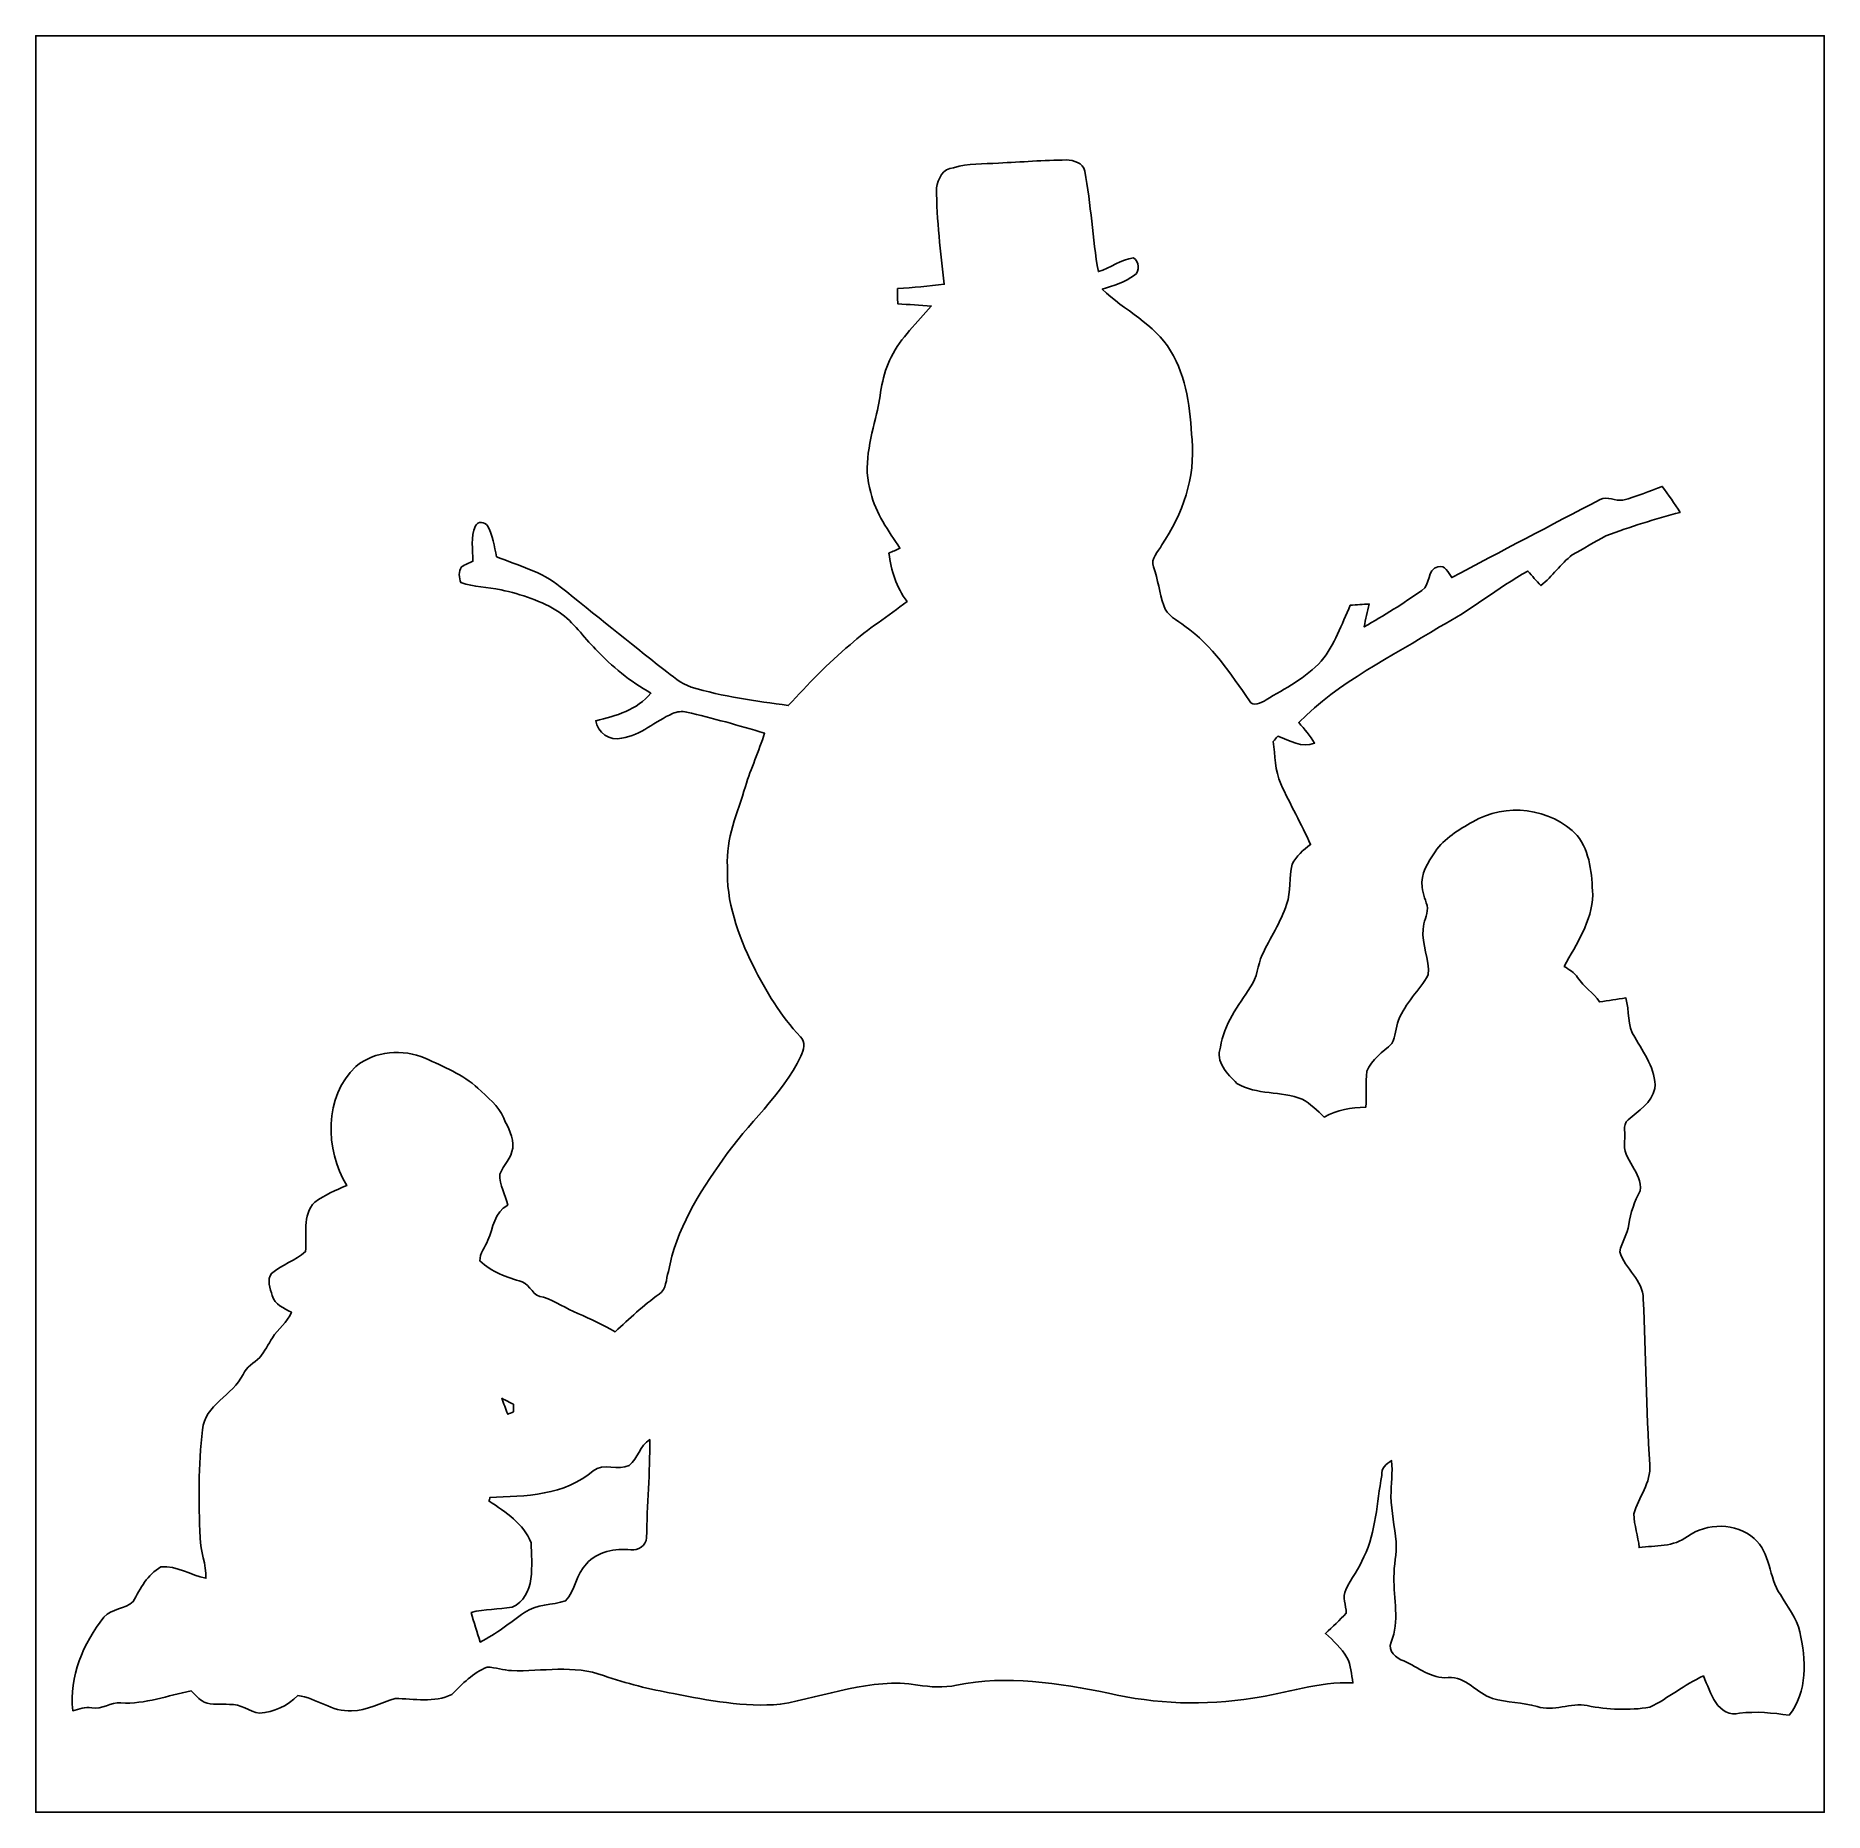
# Model space of a CAD drawing. Header units: centimetres. Extents: x -16.8 to 16.8, y -16.7 to 16.7.
import ezdxf

# ---------------------------------------------------------------- set-up
doc = ezdxf.new("R2010")
doc.units = ezdxf.units.CM
doc.header["$MEASUREMENT"] = 0
doc.layers.add('Layer 1', color=7, linetype='Continuous')

msp = doc.modelspace()

# ---------------------------------------------------------------- linework, layer by layer
at = {"layer": 'Layer 1', "color": 7}
for points, knots in [([(-16.77458, 16.66875), (-16.77458, 16.66875), (16.77458, 16.66875), (16.77458, 16.66875), (16.77458, 16.66875), (16.77458, 16.66875), (16.77458, -16.66875), (16.77458, -16.66875), (16.77458, -16.66875), (16.77458, -16.66875), (-16.77458, -16.66875), (-16.77458, -16.66875), (-16.77458, -16.66875), (-16.77458, -16.66875), (-16.77458, 16.66875), (-16.77458, 16.66875), (-16.77458, 16.66875), (-16.77458, 16.66875), (-16.77458, 16.66875), (-16.77458, 16.66875)], [0, 0, 0, 0, 0.16666667, 0.16666667, 0.16666667, 0.16666667, 0.33333333, 0.33333333, 0.33333333, 0.33333333, 0.5, 0.5, 0.5, 0.5, 0.66666667, 0.66666667, 0.66666667, 0.66666667, 1, 1, 1, 1]), ([(1.28658, 14.28009), (1.00436, 14.25998), (0.71543, 14.27727), (0.44203, 14.1926), (0.44203, 14.1926), (0.24659, 14.18167), (0.14358, 13.98341), (0.12312, 13.81301), (0.12312, 13.81301), (0.11853, 13.20765), (0.20461, 12.60722), (0.26776, 12.00644), (0.26776, 12.00644), (-0.02399, 11.97257), (-0.31609, 11.944), (-0.60889, 11.92283), (-0.60889, 11.92283), (-0.60819, 11.82793), (-0.60819, 11.73374), (-0.60501, 11.63849), (-0.60501, 11.63849), (-0.39617, 11.62473), (-0.18697, 11.61203), (0.02258, 11.59581), (0.02258, 11.59581), (-0.23636, 11.2843), (-0.54857, 11.00878), (-0.72566, 10.63766), (-0.72566, 10.63766), (-0.91158, 10.31311), (-0.91546, 9.92964), (-1.00259, 9.57474), (-1.00259, 9.57474), (-1.11196, 9.09461), (-1.27, 8.58414), (-1.10984, 8.0966), (-1.10984, 8.0966), (-1.02306, 7.70502), (-0.77541, 7.38187), (-0.56339, 7.05132), (-0.56339, 7.05132), (-0.63218, 7.02063), (-0.70132, 6.99064), (-0.77011, 6.95995), (-0.77011, 6.95995), (-0.73484, 6.63363), (-0.62936, 6.31613), (-0.43004, 6.05261), (-0.43004, 6.05261), (-0.77999, 5.7725), (-1.16769, 5.54249), (-1.49931, 5.23875), (-1.49931, 5.23875), (-1.91982, 4.89514), (-2.28741, 4.4958), (-2.65748, 4.10034), (-2.65748, 4.10034), (-3.26884, 4.18818), (-3.88479, 4.26473), (-4.4771, 4.44641), (-4.4771, 4.44641), (-4.67395, 4.51167), (-4.83094, 4.6549), (-4.99498, 4.77591), (-4.99498, 4.77591), (-5.64444, 5.2899), (-6.28826, 5.81166), (-6.93667, 6.32707), (-6.93667, 6.32707), (-7.28239, 6.61529), (-7.72231, 6.72465), (-8.12941, 6.89151), (-8.12941, 6.89151), (-8.18162, 7.08484), (-8.19503, 7.29544), (-8.30086, 7.46901), (-8.30086, 7.46901), (-8.34319, 7.55403), (-8.48889, 7.56214), (-8.52664, 7.46901), (-8.52664, 7.46901), (-8.61766, 7.25981), (-8.57744, 7.0291), (-8.57321, 6.80861), (-8.57321, 6.80861), (-8.64517, 6.77298), (-8.72137, 6.74546), (-8.78734, 6.6996), (-8.78734, 6.6996), (-8.84661, 6.61635), (-8.83673, 6.49817), (-8.80004, 6.40715), (-8.80004, 6.40715), (-8.55839, 6.31825), (-8.29698, 6.32284), (-8.04721, 6.26992), (-8.04721, 6.26992), (-7.66516, 6.18843), (-7.28627, 6.06108), (-6.9536, 5.85223), (-6.9536, 5.85223), (-6.68267, 5.66667), (-6.50487, 5.38409), (-6.27204, 5.15796), (-6.27204, 5.15796), (-5.97041, 4.83235), (-5.62257, 4.55083), (-5.23663, 4.33105), (-5.23663, 4.33105), (-5.49416, 4.0192), (-5.89209, 3.90243), (-6.26957, 3.81423), (-6.26957, 3.81423), (-6.23817, 3.59551), (-6.00287, 3.4223), (-5.78238, 3.49003), (-5.78238, 3.49003), (-5.42114, 3.5366), (-5.15338, 3.81176), (-4.82847, 3.94864), (-4.82847, 3.94864), (-4.74592, 3.98321), (-4.65384, 3.99944), (-4.56565, 3.97722), (-4.56565, 3.97722), (-4.07458, 3.8608), (-3.58704, 3.72886), (-3.10444, 3.58105), (-3.10444, 3.58105), (-3.2071, 3.24238), (-3.36091, 2.92171), (-3.46181, 2.58233), (-3.46181, 2.58233), (-3.60715, 2.08986), (-3.83787, 1.60232), (-3.7973, 1.07597), (-3.7973, 1.07597), (-3.83152, 0.42228), (-3.6001, -0.20285), (-3.31999, -0.7814), (-3.31999, -0.7814), (-3.07693, -1.25765), (-2.80035, -1.72544), (-2.43029, -2.11526), (-2.43029, -2.11526), (-2.32481, -2.20804), (-2.36608, -2.36926), (-2.42076, -2.48038), (-2.42076, -2.48038), (-2.77671, -3.21698), (-3.42512, -3.74368), (-3.87879, -4.4129), (-3.87879, -4.4129), (-4.33564, -5.04896), (-4.76426, -5.73828), (-4.90714, -6.5211), (-4.90714, -6.5211), (-4.95194, -6.66609), (-4.94277, -6.85341), (-5.08141, -6.94655), (-5.08141, -6.94655), (-5.37457, -7.15963), (-5.64021, -7.40622), (-5.90585, -7.6514), (-5.90585, -7.6514), (-6.13304, -7.52616), (-6.36552, -7.41151), (-6.604, -7.30991), (-6.604, -7.30991), (-6.82413, -7.21819), (-7.02239, -7.07919), (-7.24923, -7.00299), (-7.24923, -7.00299), (-7.45102, -7.00193), (-7.48841, -6.77298), (-7.65246, -6.71442), (-7.65246, -6.71442), (-7.93397, -6.63257), (-8.22995, -6.52886), (-8.44374, -6.32178), (-8.44374, -6.32178), (-8.44938, -6.17643), (-8.34143, -6.06354), (-8.29486, -5.93337), (-8.29486, -5.93337), (-8.1915, -5.70301), (-8.17316, -5.40773), (-7.92198, -5.27897), (-7.92198, -5.27897), (-7.96114, -5.08035), (-8.08073, -4.90008), (-8.07014, -4.693), (-8.07014, -4.693), (-8.00029, -4.52437), (-7.85036, -4.39138), (-7.82743, -4.2037), (-7.82743, -4.2037), (-7.79921, -3.99697), (-7.92233, -3.82341), (-7.99641, -3.64173), (-7.99641, -3.64173), (-8.0899, -3.40642), (-8.30439, -3.25261), (-8.48007, -3.08187), (-8.48007, -3.08187), (-8.76194, -2.82116), (-9.12566, -2.67864), (-9.46891, -2.51989), (-9.46891, -2.51989), (-9.88554, -2.33715), (-10.41435, -2.37702), (-10.76819, -2.67335), (-10.76819, -2.67335), (-11.37673, -3.24097), (-11.34745, -4.23051), (-10.94176, -4.90749), (-10.94176, -4.90749), (-11.14884, -4.99463), (-11.35592, -5.09023), (-11.54148, -5.21794), (-11.54148, -5.21794), (-11.77678, -5.46806), (-11.69211, -5.83671), (-11.71293, -6.1468), (-11.71293, -6.1468), (-11.9059, -6.31366), (-12.15637, -6.39516), (-12.35357, -6.55708), (-12.35357, -6.55708), (-12.44212, -6.67773), (-12.3765, -6.84354), (-12.34017, -6.97406), (-12.34017, -6.97406), (-12.29395, -7.1441), (-12.11933, -7.21113), (-11.97857, -7.28451), (-11.97857, -7.28451), (-12.05054, -7.47783), (-12.2301, -7.59389), (-12.33664, -7.76464), (-12.33664, -7.76464), (-12.41354, -7.88917), (-12.48128, -8.01934), (-12.57159, -8.13576), (-12.57159, -8.13576), (-12.67989, -8.23877), (-12.82347, -8.31039), (-12.88662, -8.45397), (-12.88662, -8.45397), (-13.07536, -8.84943), (-13.60664, -9.01982), (-13.64686, -9.49254), (-13.64686, -9.49254), (-13.72694, -10.16353), (-13.7227, -10.84262), (-13.69201, -11.51678), (-13.69201, -11.51678), (-13.68037, -11.77396), (-13.57948, -12.01843), (-13.58159, -12.27772), (-13.58159, -12.27772), (-13.86805, -12.22128), (-14.13016, -12.03995), (-14.42861, -12.06324), (-14.42861, -12.06324), (-14.68155, -12.20858), (-14.81384, -12.4714), (-14.94719, -12.71623), (-14.94719, -12.71623), (-15.1003, -12.8584), (-15.35395, -12.84499), (-15.49506, -13.00797), (-15.49506, -13.00797), (-15.88594, -13.49834), (-16.14876, -14.12487), (-16.08243, -14.76269), (-16.08243, -14.76269), (-15.96566, -14.73306), (-15.84748, -14.68543), (-15.72472, -14.7066), (-15.72472, -14.7066), (-15.53386, -14.74576), (-15.36771, -14.59971), (-15.17615, -14.61699), (-15.17615, -14.61699), (-14.72494, -14.64522), (-14.29561, -14.47377), (-13.85852, -14.39051), (-13.85852, -14.39051), (-13.78303, -14.46565), (-13.71283, -14.55032), (-13.61758, -14.60147), (-13.61758, -14.60147), (-13.46729, -14.66815), (-13.29972, -14.63146), (-13.14133, -14.64733), (-13.14133, -14.64733), (-12.93354, -14.63111), (-12.77091, -14.77786), (-12.57582, -14.81173), (-12.57582, -14.81173), (-12.30912, -14.78739), (-12.04771, -14.67309), (-11.86074, -14.478), (-11.86074, -14.478), (-11.5062, -14.51963), (-11.21586, -14.79656), (-10.84898, -14.76269), (-10.84898, -14.76269), (-10.55899, -14.76587), (-10.30499, -14.60853), (-10.03265, -14.53515), (-10.03265, -14.53515), (-9.67811, -14.53621), (-9.30099, -14.62193), (-8.96761, -14.45648), (-8.96761, -14.45648), (-8.77217, -14.2561), (-8.57109, -14.05114), (-8.30545, -13.94672), (-8.30545, -13.94672), (-8.15093, -13.94672), (-8.00312, -14.00492), (-7.84895, -14.01092), (-7.84895, -14.01092), (-7.27639, -14.03068), (-6.67667, -13.89486), (-6.12493, -14.10511), (-6.12493, -14.10511), (-5.69701, -14.25293), (-5.25568, -14.36017), (-4.81083, -14.44237), (-4.81083, -14.44237), (-4.15219, -14.56761), (-3.48403, -14.70307), (-2.80988, -14.64169), (-2.80988, -14.64169), (-1.95756, -14.50093), (-1.10843, -14.13404), (-0.23036, -14.28221), (-0.23036, -14.28221), (0.00988, -14.3196), (0.25682, -14.33618), (0.49706, -14.28644), (0.49706, -14.28644), (1.4411, -14.08853), (2.41335, -14.24587), (3.34539, -14.43461), (3.34539, -14.43461), (4.23157, -14.63922), (5.15761, -14.6745), (6.05543, -14.52598), (6.05543, -14.52598), (6.68302, -14.44131), (7.29086, -14.20707), (7.93186, -14.24058), (7.93186, -14.24058), (7.90504, -14.08042), (7.90046, -13.91179), (7.82179, -13.76645), (7.82179, -13.76645), (7.71666, -13.58935), (7.56567, -13.45036), (7.41786, -13.31136), (7.41786, -13.31136), (7.55368, -13.19001), (7.68421, -13.06301), (7.80944, -12.93072), (7.80944, -12.93072), (7.80556, -12.7889), (7.72689, -12.63086), (7.79921, -12.49398), (7.79921, -12.49398), (7.90257, -12.28337), (8.04686, -12.09428), (8.13964, -11.87803), (8.13964, -11.87803), (8.37142, -11.40072), (8.37671, -10.85885), (8.47725, -10.34768), (8.47725, -10.34768), (8.45114, -10.20551), (8.56686, -10.13601), (8.65822, -10.06828), (8.65822, -10.06828), (8.68221, -10.293), (8.64764, -10.51701), (8.64694, -10.74244), (8.64694, -10.74244), (8.65717, -11.02854), (8.71467, -11.31041), (8.74642, -11.59475), (8.74642, -11.59475), (8.75383, -11.81664), (8.70126, -12.03607), (8.70303, -12.25832), (8.70303, -12.25832), (8.69244, -12.66119), (8.81274, -13.08876), (8.65011, -13.47541), (8.65011, -13.47541), (8.58238, -13.64897), (8.74219, -13.77703), (8.88718, -13.82959), (8.88718, -13.82959), (9.15987, -13.94919), (9.39976, -14.16861), (9.71797, -14.14251), (9.71797, -14.14251), (10.05593, -14.11746), (10.25419, -14.4399), (10.55229, -14.53162), (10.55229, -14.53162), (10.82357, -14.61417), (11.11462, -14.60394), (11.38731, -14.68579), (11.38731, -14.68579), (11.69741, -14.78456), (12.01526, -14.61064), (12.33029, -14.66674), (12.33029, -14.66674), (12.71411, -14.74893), (13.11592, -14.75811), (13.50327, -14.69954), (13.50327, -14.69954), (13.85076, -14.52527), (14.15274, -14.27198), (14.50869, -14.11182), (14.50869, -14.11182), (14.58031, -14.28115), (14.64381, -14.45472), (14.74188, -14.61206), (14.74188, -14.61206), (14.83713, -14.75493), (15.00505, -14.86253), (15.18497, -14.81102), (15.18497, -14.81102), (15.49612, -14.77151), (15.80691, -14.80432), (16.11595, -14.84736), (16.11595, -14.84736), (16.4659, -14.40921), (16.43309, -13.7982), (16.31632, -13.28279), (16.31632, -13.28279), (16.256, -13.02385), (16.08526, -12.80936), (15.95226, -12.58535), (15.95226, -12.58535), (15.72648, -12.26397), (15.77552, -11.79336), (15.45731, -11.53054), (15.45731, -11.53054), (15.1197, -11.22362), (14.57219, -11.24162), (14.20777, -11.49244), (14.20777, -11.49244), (13.95095, -11.69353), (13.6084, -11.66283), (13.3029, -11.70093), (13.3029, -11.70093), (13.28561, -11.48786), (13.21117, -11.2836), (13.20024, -11.07123), (13.20024, -11.07123), (13.28949, -10.76043), (13.53291, -10.48597), (13.50222, -10.14271), (13.50222, -10.14271), (13.43096, -9.10908), (13.43272, -8.07261), (13.37804, -7.03827), (13.37804, -7.03827), (13.38792, -6.68302), (13.03126, -6.47241), (12.94024, -6.15174), (12.94024, -6.15174), (12.96564, -5.97253), (13.09299, -5.8233), (13.10957, -5.63986), (13.10957, -5.63986), (13.14062, -5.41479), (13.2147, -5.20418), (13.32336, -5.00627), (13.32336, -5.00627), (13.37381, -4.66125), (12.97728, -4.42842), (13.02985, -4.07494), (13.02985, -4.07494), (13.06019, -3.95217), (12.97622, -3.76943), (13.0937, -3.67594), (13.0937, -3.67594), (13.2909, -3.5112), (13.53502, -3.35351), (13.59958, -3.08575), (13.59958, -3.08575), (13.61828, -2.72521), (13.38862, -2.42252), (13.21894, -2.12549), (13.21894, -2.12549), (13.07782, -1.90571), (13.12086, -1.63089), (13.05348, -1.38818), (13.05348, -1.38818), (12.88768, -1.41146), (12.72399, -1.44004), (12.55889, -1.46262), (12.55889, -1.46262), (12.44741, -1.28658), (12.25903, -1.18181), (12.14931, -1.00542), (12.14931, -1.00542), (12.08899, -0.90981), (11.98739, -0.8569), (11.89672, -0.79622), (11.89672, -0.79622), (12.12568, -0.37253), (12.41884, 0.04763), (12.43083, 0.54786), (12.43083, 0.54786), (12.41319, 0.93204), (12.3892, 1.34902), (12.13944, 1.66264), (12.13944, 1.66264), (11.64802, 2.18546), (10.79147, 2.27965), (10.18081, 1.91805), (10.18081, 1.91805), (9.92046, 1.76636), (9.64777, 1.61184), (9.47526, 1.35608), (9.47526, 1.35608), (9.34226, 1.16099), (9.19868, 0.93909), (9.23431, 0.69109), (9.23431, 0.69109), (9.24101, 0.55351), (9.31227, 0.43145), (9.3345, 0.2981), (9.3345, 0.2981), (9.32392, 0.16369), (9.26112, 0.03951), (9.24913, -0.0949), (9.24913, -0.0949), (9.22232, -0.3877), (9.36837, -0.66181), (9.34791, -0.95391), (9.34791, -0.95391), (9.18139, -1.24919), (8.91293, -1.48273), (8.79122, -1.80446), (8.79122, -1.80446), (8.73548, -1.94733), (8.73301, -2.1082), (8.66246, -2.24473), (8.66246, -2.24473), (8.49983, -2.40453), (8.27793, -2.53929), (8.19679, -2.76401), (8.19679, -2.76401), (8.15869, -2.98626), (8.19714, -3.21557), (8.17316, -3.44029), (8.17316, -3.44029), (7.90293, -3.44135), (7.63552, -3.48968), (7.39704, -3.62197), (7.39704, -3.62197), (7.26264, -3.50485), (7.13881, -3.37044), (6.97971, -3.28718), (6.97971, -3.28718), (6.58812, -3.13126), (6.12422, -3.21416), (5.75839, -2.9912), (5.75839, -2.9912), (5.58341, -2.82011), (5.34035, -2.58092), (5.45112, -2.3114), (5.45112, -2.3114), (5.51039, -1.88066), (5.78379, -1.53494), (6.01416, -1.18181), (6.01416, -1.18181), (6.14186, -1.00259), (6.14715, -0.77541), (6.2297, -0.57785), (6.2297, -0.57785), (6.3881, -0.26599), (6.57542, 0.03457), (6.69008, 0.36654), (6.69008, 0.36654), (6.77404, 0.61031), (6.73135, 0.87595), (6.79168, 1.12395), (6.79168, 1.12395), (6.87705, 1.27035), (6.99982, 1.39383), (7.13952, 1.48907), (7.13952, 1.48907), (6.96666, 1.87537), (6.75605, 2.24367), (6.58248, 2.62961), (6.58248, 2.62961), (6.46853, 2.87902), (6.47312, 3.15983), (6.43819, 3.42618), (6.43819, 3.42618), (6.46642, 3.45828), (6.49499, 3.49003), (6.52357, 3.52213), (6.52357, 3.52213), (6.74546, 3.44876), (6.97301, 3.29459), (7.21289, 3.39407), (7.21289, 3.39407), (7.13422, 3.53589), (7.02345, 3.65584), (6.91832, 3.77825), (6.91832, 3.77825), (7.66904, 4.54836), (8.65576, 5.01227), (9.5571, 5.57565), (9.5571, 5.57565), (10.13777, 5.88151), (10.64613, 6.30343), (11.21763, 6.62411), (11.21763, 6.62411), (11.29594, 6.53168), (11.37532, 6.43996), (11.45857, 6.35176), (11.45857, 6.35176), (11.6773, 6.52039), (11.82723, 6.76169), (12.04807, 6.92644), (12.04807, 6.92644), (12.26079, 7.04215), (12.4654, 7.17268), (12.68024, 7.28416), (12.68024, 7.28416), (13.13497, 7.45666), (13.6017, 7.59883), (14.07195, 7.72407), (14.07195, 7.72407), (13.96506, 7.89058), (13.85252, 8.05251), (13.73752, 8.21231), (13.73752, 8.21231), (13.49375, 8.1213), (13.2528, 8.01652), (12.99916, 7.95655), (12.99916, 7.95655), (12.85487, 7.92515), (12.70847, 8.04263), (12.57088, 7.96325), (12.57088, 7.96325), (11.63884, 7.48312), (10.71351, 6.98994), (9.78641, 6.50134), (9.78641, 6.50134), (9.72679, 6.58918), (9.66258, 6.74758), (9.52853, 6.70419), (9.52853, 6.70419), (9.31757, 6.65798), (9.39341, 6.36411), (9.22867, 6.2611), (9.22867, 6.2611), (8.87765, 6.01733), (8.51782, 5.7852), (8.14564, 5.57565), (8.14564, 5.57565), (8.16434, 5.72135), (8.21231, 5.86105), (8.23877, 6.00498), (8.23877, 6.00498), (8.1213, 5.99899), (8.00135, 5.98946), (7.88458, 5.98064), (7.88458, 5.98064), (7.72019, 5.62398), (7.59107, 5.24298), (7.3406, 4.9343), (7.3406, 4.9343), (7.05097, 4.62068), (6.66644, 4.4196), (6.30308, 4.20511), (6.30308, 4.20511), (6.21065, 4.15466), (6.06143, 4.05659), (5.99122, 4.19029), (5.99122, 4.19029), (5.64021, 4.69759), (5.29484, 5.22887), (4.78226, 5.59118), (4.78226, 5.59118), (4.64044, 5.7083), (4.43583, 5.78062), (4.38714, 5.97676), (4.38714, 5.97676), (4.30212, 6.21171), (4.27602, 6.46324), (4.19453, 6.6996), (4.19453, 6.6996), (4.12397, 6.858), (4.28696, 6.98606), (4.34799, 7.11412), (4.34799, 7.11412), (4.73992, 7.68632), (4.97805, 8.38376), (4.91596, 9.08297), (4.91596, 9.08297), (4.87574, 9.65517), (4.82388, 10.25631), (4.51344, 10.75619), (4.51344, 10.75619), (4.21464, 11.26772), (3.64419, 11.51008), (3.23144, 11.91084), (3.23144, 11.91084), (3.43994, 11.98316), (3.65901, 12.04101), (3.83752, 12.17824), (3.83752, 12.17824), (3.94406, 12.24986), (3.9243, 12.43471), (3.81882, 12.5028), (3.81882, 12.5028), (3.58175, 12.46928), (3.38349, 12.31406), (3.15771, 12.24245), (3.15771, 12.24245), (3.04624, 12.86757), (3.02472, 13.50574), (2.9016, 14.12875), (2.9016, 14.12875), (2.8702, 14.28538), (2.69628, 14.33371), (2.5587, 14.33759), (2.5587, 14.33759), (2.13431, 14.33512), (1.71062, 14.29738), (1.28658, 14.28009)], [0, 0, 0, 0, 0.00534759, 0.00534759, 0.00534759, 0.00534759, 0.01069519, 0.01069519, 0.01069519, 0.01069519, 0.01604278, 0.01604278, 0.01604278, 0.01604278, 0.02139037, 0.02139037, 0.02139037, 0.02139037, 0.02673797, 0.02673797, 0.02673797, 0.02673797, 0.03208556, 0.03208556, 0.03208556, 0.03208556, 0.03743316, 0.03743316, 0.03743316, 0.03743316, 0.04278075, 0.04278075, 0.04278075, 0.04278075, 0.04812834, 0.04812834, 0.04812834, 0.04812834, 0.05347594, 0.05347594, 0.05347594, 0.05347594, 0.05882353, 0.05882353, 0.05882353, 0.05882353, 0.06417112, 0.06417112, 0.06417112, 0.06417112, 0.06951872, 0.06951872, 0.06951872, 0.06951872, 0.07486631, 0.07486631, 0.07486631, 0.07486631, 0.0802139, 0.0802139, 0.0802139, 0.0802139, 0.0855615, 0.0855615, 0.0855615, 0.0855615, 0.09090909, 0.09090909, 0.09090909, 0.09090909, 0.09625668, 0.09625668, 0.09625668, 0.09625668, 0.10160428, 0.10160428, 0.10160428, 0.10160428, 0.10695187, 0.10695187, 0.10695187, 0.10695187, 0.11229947, 0.11229947, 0.11229947, 0.11229947, 0.11764706, 0.11764706, 0.11764706, 0.11764706, 0.12299465, 0.12299465, 0.12299465, 0.12299465, 0.12834225, 0.12834225, 0.12834225, 0.12834225, 0.13368984, 0.13368984, 0.13368984, 0.13368984, 0.13903743, 0.13903743, 0.13903743, 0.13903743, 0.14438503, 0.14438503, 0.14438503, 0.14438503, 0.14973262, 0.14973262, 0.14973262, 0.14973262, 0.15508021, 0.15508021, 0.15508021, 0.15508021, 0.16042781, 0.16042781, 0.16042781, 0.16042781, 0.1657754, 0.1657754, 0.1657754, 0.1657754, 0.17112299, 0.17112299, 0.17112299, 0.17112299, 0.17647059, 0.17647059, 0.17647059, 0.17647059, 0.18181818, 0.18181818, 0.18181818, 0.18181818, 0.18716578, 0.18716578, 0.18716578, 0.18716578, 0.19251337, 0.19251337, 0.19251337, 0.19251337, 0.19786096, 0.19786096, 0.19786096, 0.19786096, 0.20320856, 0.20320856, 0.20320856, 0.20320856, 0.20855615, 0.20855615, 0.20855615, 0.20855615, 0.21390374, 0.21390374, 0.21390374, 0.21390374, 0.21925134, 0.21925134, 0.21925134, 0.21925134, 0.22459893, 0.22459893, 0.22459893, 0.22459893, 0.22994652, 0.22994652, 0.22994652, 0.22994652, 0.23529412, 0.23529412, 0.23529412, 0.23529412, 0.24064171, 0.24064171, 0.24064171, 0.24064171, 0.2459893, 0.2459893, 0.2459893, 0.2459893, 0.2513369, 0.2513369, 0.2513369, 0.2513369, 0.25668449, 0.25668449, 0.25668449, 0.25668449, 0.26203209, 0.26203209, 0.26203209, 0.26203209, 0.26737968, 0.26737968, 0.26737968, 0.26737968, 0.27272727, 0.27272727, 0.27272727, 0.27272727, 0.27807487, 0.27807487, 0.27807487, 0.27807487, 0.28342246, 0.28342246, 0.28342246, 0.28342246, 0.28877005, 0.28877005, 0.28877005, 0.28877005, 0.29411765, 0.29411765, 0.29411765, 0.29411765, 0.29946524, 0.29946524, 0.29946524, 0.29946524, 0.30481283, 0.30481283, 0.30481283, 0.30481283, 0.31016043, 0.31016043, 0.31016043, 0.31016043, 0.31550802, 0.31550802, 0.31550802, 0.31550802, 0.32085561, 0.32085561, 0.32085561, 0.32085561, 0.32620321, 0.32620321, 0.32620321, 0.32620321, 0.3315508, 0.3315508, 0.3315508, 0.3315508, 0.3368984, 0.3368984, 0.3368984, 0.3368984, 0.34224599, 0.34224599, 0.34224599, 0.34224599, 0.34759358, 0.34759358, 0.34759358, 0.34759358, 0.35294118, 0.35294118, 0.35294118, 0.35294118, 0.35828877, 0.35828877, 0.35828877, 0.35828877, 0.36363636, 0.36363636, 0.36363636, 0.36363636, 0.36898396, 0.36898396, 0.36898396, 0.36898396, 0.37433155, 0.37433155, 0.37433155, 0.37433155, 0.37967914, 0.37967914, 0.37967914, 0.37967914, 0.38502674, 0.38502674, 0.38502674, 0.38502674, 0.39037433, 0.39037433, 0.39037433, 0.39037433, 0.39572193, 0.39572193, 0.39572193, 0.39572193, 0.40106952, 0.40106952, 0.40106952, 0.40106952, 0.40641711, 0.40641711, 0.40641711, 0.40641711, 0.41176471, 0.41176471, 0.41176471, 0.41176471, 0.4171123, 0.4171123, 0.4171123, 0.4171123, 0.42245989, 0.42245989, 0.42245989, 0.42245989, 0.42780749, 0.42780749, 0.42780749, 0.42780749, 0.43315508, 0.43315508, 0.43315508, 0.43315508, 0.43850267, 0.43850267, 0.43850267, 0.43850267, 0.44385027, 0.44385027, 0.44385027, 0.44385027, 0.44919786, 0.44919786, 0.44919786, 0.44919786, 0.45454545, 0.45454545, 0.45454545, 0.45454545, 0.45989305, 0.45989305, 0.45989305, 0.45989305, 0.46524064, 0.46524064, 0.46524064, 0.46524064, 0.47058824, 0.47058824, 0.47058824, 0.47058824, 0.47593583, 0.47593583, 0.47593583, 0.47593583, 0.48128342, 0.48128342, 0.48128342, 0.48128342, 0.48663102, 0.48663102, 0.48663102, 0.48663102, 0.49197861, 0.49197861, 0.49197861, 0.49197861, 0.4973262, 0.4973262, 0.4973262, 0.4973262, 0.5026738, 0.5026738, 0.5026738, 0.5026738, 0.50802139, 0.50802139, 0.50802139, 0.50802139, 0.51336898, 0.51336898, 0.51336898, 0.51336898, 0.51871658, 0.51871658, 0.51871658, 0.51871658, 0.52406417, 0.52406417, 0.52406417, 0.52406417, 0.52941176, 0.52941176, 0.52941176, 0.52941176, 0.53475936, 0.53475936, 0.53475936, 0.53475936, 0.54010695, 0.54010695, 0.54010695, 0.54010695, 0.54545455, 0.54545455, 0.54545455, 0.54545455, 0.55080214, 0.55080214, 0.55080214, 0.55080214, 0.55614973, 0.55614973, 0.55614973, 0.55614973, 0.56149733, 0.56149733, 0.56149733, 0.56149733, 0.56684492, 0.56684492, 0.56684492, 0.56684492, 0.57219251, 0.57219251, 0.57219251, 0.57219251, 0.57754011, 0.57754011, 0.57754011, 0.57754011, 0.5828877, 0.5828877, 0.5828877, 0.5828877, 0.58823529, 0.58823529, 0.58823529, 0.58823529, 0.59358289, 0.59358289, 0.59358289, 0.59358289, 0.59893048, 0.59893048, 0.59893048, 0.59893048, 0.60427807, 0.60427807, 0.60427807, 0.60427807, 0.60962567, 0.60962567, 0.60962567, 0.60962567, 0.61497326, 0.61497326, 0.61497326, 0.61497326, 0.62032086, 0.62032086, 0.62032086, 0.62032086, 0.62566845, 0.62566845, 0.62566845, 0.62566845, 0.63101604, 0.63101604, 0.63101604, 0.63101604, 0.63636364, 0.63636364, 0.63636364, 0.63636364, 0.64171123, 0.64171123, 0.64171123, 0.64171123, 0.64705882, 0.64705882, 0.64705882, 0.64705882, 0.65240642, 0.65240642, 0.65240642, 0.65240642, 0.65775401, 0.65775401, 0.65775401, 0.65775401, 0.6631016, 0.6631016, 0.6631016, 0.6631016, 0.6684492, 0.6684492, 0.6684492, 0.6684492, 0.67379679, 0.67379679, 0.67379679, 0.67379679, 0.67914439, 0.67914439, 0.67914439, 0.67914439, 0.68449198, 0.68449198, 0.68449198, 0.68449198, 0.68983957, 0.68983957, 0.68983957, 0.68983957, 0.69518717, 0.69518717, 0.69518717, 0.69518717, 0.70053476, 0.70053476, 0.70053476, 0.70053476, 0.70588235, 0.70588235, 0.70588235, 0.70588235, 0.71122995, 0.71122995, 0.71122995, 0.71122995, 0.71657754, 0.71657754, 0.71657754, 0.71657754, 0.72192513, 0.72192513, 0.72192513, 0.72192513, 0.72727273, 0.72727273, 0.72727273, 0.72727273, 0.73262032, 0.73262032, 0.73262032, 0.73262032, 0.73796791, 0.73796791, 0.73796791, 0.73796791, 0.74331551, 0.74331551, 0.74331551, 0.74331551, 0.7486631, 0.7486631, 0.7486631, 0.7486631, 0.7540107, 0.7540107, 0.7540107, 0.7540107, 0.75935829, 0.75935829, 0.75935829, 0.75935829, 0.76470588, 0.76470588, 0.76470588, 0.76470588, 0.77005348, 0.77005348, 0.77005348, 0.77005348, 0.77540107, 0.77540107, 0.77540107, 0.77540107, 0.78074866, 0.78074866, 0.78074866, 0.78074866, 0.78609626, 0.78609626, 0.78609626, 0.78609626, 0.79144385, 0.79144385, 0.79144385, 0.79144385, 0.79679144, 0.79679144, 0.79679144, 0.79679144, 0.80213904, 0.80213904, 0.80213904, 0.80213904, 0.80748663, 0.80748663, 0.80748663, 0.80748663, 0.81283422, 0.81283422, 0.81283422, 0.81283422, 0.81818182, 0.81818182, 0.81818182, 0.81818182, 0.82352941, 0.82352941, 0.82352941, 0.82352941, 0.82887701, 0.82887701, 0.82887701, 0.82887701, 0.8342246, 0.8342246, 0.8342246, 0.8342246, 0.83957219, 0.83957219, 0.83957219, 0.83957219, 0.84491979, 0.84491979, 0.84491979, 0.84491979, 0.85026738, 0.85026738, 0.85026738, 0.85026738, 0.85561497, 0.85561497, 0.85561497, 0.85561497, 0.86096257, 0.86096257, 0.86096257, 0.86096257, 0.86631016, 0.86631016, 0.86631016, 0.86631016, 0.87165775, 0.87165775, 0.87165775, 0.87165775, 0.87700535, 0.87700535, 0.87700535, 0.87700535, 0.88235294, 0.88235294, 0.88235294, 0.88235294, 0.88770053, 0.88770053, 0.88770053, 0.88770053, 0.89304813, 0.89304813, 0.89304813, 0.89304813, 0.89839572, 0.89839572, 0.89839572, 0.89839572, 0.90374332, 0.90374332, 0.90374332, 0.90374332, 0.90909091, 0.90909091, 0.90909091, 0.90909091, 0.9144385, 0.9144385, 0.9144385, 0.9144385, 0.9197861, 0.9197861, 0.9197861, 0.9197861, 0.92513369, 0.92513369, 0.92513369, 0.92513369, 0.93048128, 0.93048128, 0.93048128, 0.93048128, 0.93582888, 0.93582888, 0.93582888, 0.93582888, 0.94117647, 0.94117647, 0.94117647, 0.94117647, 0.94652406, 0.94652406, 0.94652406, 0.94652406, 0.95187166, 0.95187166, 0.95187166, 0.95187166, 0.95721925, 0.95721925, 0.95721925, 0.95721925, 0.96256684, 0.96256684, 0.96256684, 0.96256684, 0.96791444, 0.96791444, 0.96791444, 0.96791444, 0.97326203, 0.97326203, 0.97326203, 0.97326203, 0.97860963, 0.97860963, 0.97860963, 0.97860963, 0.98395722, 0.98395722, 0.98395722, 0.98395722, 0.98930481, 0.98930481, 0.98930481, 0.98930481, 1, 1, 1, 1]), ([(-8.03169, -8.89988), (-7.95937, -8.93727), (-7.88705, -8.97537), (-7.81473, -9.01382), (-7.81473, -9.01382), (-7.81438, -9.06004), (-7.81403, -9.10661), (-7.81368, -9.15388), (-7.81368, -9.15388), (-7.85001, -9.16905), (-7.88599, -9.18492), (-7.92198, -9.2008), (-7.92198, -9.2008), (-7.95937, -9.10026), (-7.99641, -9.00042), (-8.03169, -8.89988)], [0, 0, 0, 0, 0.2, 0.2, 0.2, 0.2, 0.4, 0.4, 0.4, 0.4, 0.6, 0.6, 0.6, 0.6, 1, 1, 1, 1]), ([(-5.64056, -10.16388), (-5.48217, -10.02594), (-5.44089, -9.79099), (-5.25709, -9.67599), (-5.25709, -9.67599), (-5.2511, -10.29053), (-5.30684, -10.90401), (-5.31742, -11.51855), (-5.31742, -11.51855), (-5.32342, -11.66566), (-5.47582, -11.75949), (-5.61305, -11.74609), (-5.61305, -11.74609), (-5.91009, -11.71222), (-6.23641, -11.77502), (-6.44384, -12.00609), (-6.44384, -12.00609), (-6.63963, -12.198), (-6.6488, -12.50668), (-6.83578, -12.70247), (-6.83578, -12.70247), (-7.08836, -12.78714), (-7.38434, -12.75821), (-7.60942, -12.9219), (-7.60942, -12.9219), (-7.87894, -13.11522), (-8.14035, -13.32195), (-8.43527, -13.47682), (-8.43527, -13.47682), (-8.49277, -13.2902), (-8.55627, -13.10711), (-8.60637, -12.91908), (-8.60637, -12.91908), (-8.35519, -12.85557), (-8.09378, -12.86404), (-7.84013, -12.82206), (-7.84013, -12.82206), (-7.3854, -12.62133), (-7.47501, -12.00856), (-7.48206, -11.61062), (-7.48206, -11.61062), (-7.62141, -11.25537), (-7.95973, -11.03066), (-8.26982, -10.83345), (-8.26982, -10.83345), (-8.26664, -10.81511), (-8.25994, -10.77877), (-8.25641, -10.76078), (-8.25641, -10.76078), (-7.59636, -10.73926), (-6.84283, -10.72515), (-6.31931, -10.26089), (-6.31931, -10.26089), (-6.12387, -10.10955), (-5.85011, -10.26019), (-5.64056, -10.16388)], [0, 0, 0, 0, 0.06666667, 0.06666667, 0.06666667, 0.06666667, 0.13333333, 0.13333333, 0.13333333, 0.13333333, 0.2, 0.2, 0.2, 0.2, 0.26666667, 0.26666667, 0.26666667, 0.26666667, 0.33333333, 0.33333333, 0.33333333, 0.33333333, 0.4, 0.4, 0.4, 0.4, 0.46666667, 0.46666667, 0.46666667, 0.46666667, 0.53333333, 0.53333333, 0.53333333, 0.53333333, 0.6, 0.6, 0.6, 0.6, 0.66666667, 0.66666667, 0.66666667, 0.66666667, 0.73333333, 0.73333333, 0.73333333, 0.73333333, 0.8, 0.8, 0.8, 0.8, 0.86666667, 0.86666667, 0.86666667, 0.86666667, 1, 1, 1, 1])]:
    msp.add_open_spline(points, degree=3, knots=knots, dxfattribs=at)
at = {"layer": 'Layer 1'}
for points, knots in [([(1.28658, 14.28009), (1.71062, 14.29738), (2.13431, 14.33512), (2.5587, 14.33759), (2.5587, 14.33759), (2.69628, 14.33371), (2.8702, 14.28538), (2.9016, 14.12875), (2.9016, 14.12875), (3.02472, 13.50574), (3.04624, 12.86757), (3.15771, 12.24245), (3.15771, 12.24245), (3.38349, 12.31406), (3.58175, 12.46928), (3.81882, 12.5028), (3.81882, 12.5028), (3.9243, 12.43471), (3.94406, 12.24986), (3.83752, 12.17824), (3.83752, 12.17824), (3.65901, 12.04101), (3.43994, 11.98316), (3.23144, 11.91084), (3.23144, 11.91084), (3.64419, 11.51008), (4.21464, 11.26772), (4.51344, 10.75619), (4.51344, 10.75619), (4.82388, 10.25631), (4.87574, 9.65517), (4.91596, 9.08297), (4.91596, 9.08297), (4.97805, 8.38376), (4.73992, 7.68632), (4.34799, 7.11412), (4.34799, 7.11412), (4.28696, 6.98606), (4.12397, 6.858), (4.19453, 6.6996), (4.19453, 6.6996), (4.27602, 6.46324), (4.30212, 6.21171), (4.38714, 5.97676), (4.38714, 5.97676), (4.43583, 5.78062), (4.64044, 5.7083), (4.78226, 5.59118), (4.78226, 5.59118), (5.29484, 5.22887), (5.64021, 4.69759), (5.99122, 4.19029), (5.99122, 4.19029), (6.06143, 4.05659), (6.21065, 4.15466), (6.30308, 4.20511), (6.30308, 4.20511), (6.66644, 4.4196), (7.05097, 4.62068), (7.3406, 4.9343), (7.3406, 4.9343), (7.59107, 5.24298), (7.72019, 5.62398), (7.88458, 5.98064), (7.88458, 5.98064), (8.00135, 5.98946), (8.1213, 5.99899), (8.23877, 6.00498), (8.23877, 6.00498), (8.21231, 5.86105), (8.16434, 5.72135), (8.14564, 5.57565), (8.14564, 5.57565), (8.51782, 5.7852), (8.87765, 6.01733), (9.22867, 6.2611), (9.22867, 6.2611), (9.39341, 6.36411), (9.31757, 6.65798), (9.52853, 6.70419), (9.52853, 6.70419), (9.66258, 6.74758), (9.72679, 6.58918), (9.78641, 6.50134), (9.78641, 6.50134), (10.71351, 6.98994), (11.63884, 7.48312), (12.57088, 7.96325), (12.57088, 7.96325), (12.70847, 8.04263), (12.85487, 7.92515), (12.99916, 7.95655), (12.99916, 7.95655), (13.2528, 8.01652), (13.49375, 8.1213), (13.73752, 8.21231), (13.73752, 8.21231), (13.85252, 8.05251), (13.96506, 7.89058), (14.07195, 7.72407), (14.07195, 7.72407), (13.6017, 7.59883), (13.13497, 7.45666), (12.68024, 7.28416), (12.68024, 7.28416), (12.4654, 7.17268), (12.26079, 7.04215), (12.04807, 6.92644), (12.04807, 6.92644), (11.82723, 6.76169), (11.6773, 6.52039), (11.45857, 6.35176), (11.45857, 6.35176), (11.37532, 6.43996), (11.29594, 6.53168), (11.21763, 6.62411), (11.21763, 6.62411), (10.64613, 6.30343), (10.13777, 5.88151), (9.5571, 5.57565), (9.5571, 5.57565), (8.65576, 5.01227), (7.66904, 4.54836), (6.91832, 3.77825), (6.91832, 3.77825), (7.02345, 3.65584), (7.13422, 3.53589), (7.21289, 3.39407), (7.21289, 3.39407), (6.97301, 3.29459), (6.74546, 3.44876), (6.52357, 3.52213), (6.52357, 3.52213), (6.49499, 3.49003), (6.46642, 3.45828), (6.43819, 3.42618), (6.43819, 3.42618), (6.47312, 3.15983), (6.46853, 2.87902), (6.58248, 2.62961), (6.58248, 2.62961), (6.75605, 2.24367), (6.96666, 1.87537), (7.13952, 1.48907), (7.13952, 1.48907), (6.99982, 1.39383), (6.87705, 1.27035), (6.79168, 1.12395), (6.79168, 1.12395), (6.73135, 0.87595), (6.77404, 0.61031), (6.69008, 0.36654), (6.69008, 0.36654), (6.57542, 0.03457), (6.3881, -0.26599), (6.2297, -0.57785), (6.2297, -0.57785), (6.14715, -0.77541), (6.14186, -1.00259), (6.01416, -1.18181), (6.01416, -1.18181), (5.78379, -1.53494), (5.51039, -1.88066), (5.45112, -2.3114), (5.45112, -2.3114), (5.34035, -2.58092), (5.58341, -2.82011), (5.75839, -2.9912), (5.75839, -2.9912), (6.12422, -3.21416), (6.58812, -3.13126), (6.97971, -3.28718), (6.97971, -3.28718), (7.13881, -3.37044), (7.26264, -3.50485), (7.39704, -3.62197), (7.39704, -3.62197), (7.63552, -3.48968), (7.90293, -3.44135), (8.17316, -3.44029), (8.17316, -3.44029), (8.19714, -3.21557), (8.15869, -2.98626), (8.19679, -2.76401), (8.19679, -2.76401), (8.27793, -2.53929), (8.49983, -2.40453), (8.66246, -2.24473), (8.66246, -2.24473), (8.73301, -2.1082), (8.73548, -1.94733), (8.79122, -1.80446), (8.79122, -1.80446), (8.91293, -1.48273), (9.18139, -1.24919), (9.34791, -0.95391), (9.34791, -0.95391), (9.36837, -0.66181), (9.22232, -0.3877), (9.24913, -0.0949), (9.24913, -0.0949), (9.26112, 0.03951), (9.32392, 0.16369), (9.3345, 0.2981), (9.3345, 0.2981), (9.31227, 0.43145), (9.24101, 0.55351), (9.23431, 0.69109), (9.23431, 0.69109), (9.19868, 0.93909), (9.34226, 1.16099), (9.47526, 1.35608), (9.47526, 1.35608), (9.64777, 1.61184), (9.92046, 1.76636), (10.18081, 1.91805), (10.18081, 1.91805), (10.79147, 2.27965), (11.64802, 2.18546), (12.13944, 1.66264), (12.13944, 1.66264), (12.3892, 1.34902), (12.41319, 0.93204), (12.43083, 0.54786), (12.43083, 0.54786), (12.41884, 0.04763), (12.12568, -0.37253), (11.89672, -0.79622), (11.89672, -0.79622), (11.98739, -0.8569), (12.08899, -0.90981), (12.14931, -1.00542), (12.14931, -1.00542), (12.25903, -1.18181), (12.44741, -1.28658), (12.55889, -1.46262), (12.55889, -1.46262), (12.72399, -1.44004), (12.88768, -1.41146), (13.05348, -1.38818), (13.05348, -1.38818), (13.12086, -1.63089), (13.07782, -1.90571), (13.21894, -2.12549), (13.21894, -2.12549), (13.38862, -2.42252), (13.61828, -2.72521), (13.59958, -3.08575), (13.59958, -3.08575), (13.53502, -3.35351), (13.2909, -3.5112), (13.0937, -3.67594), (13.0937, -3.67594), (12.97622, -3.76943), (13.06019, -3.95217), (13.02985, -4.07494), (13.02985, -4.07494), (12.97728, -4.42842), (13.37381, -4.66125), (13.32336, -5.00627), (13.32336, -5.00627), (13.2147, -5.20418), (13.14062, -5.41479), (13.10957, -5.63986), (13.10957, -5.63986), (13.09299, -5.8233), (12.96564, -5.97253), (12.94024, -6.15174), (12.94024, -6.15174), (13.03126, -6.47241), (13.38792, -6.68302), (13.37804, -7.03827), (13.37804, -7.03827), (13.43272, -8.07261), (13.43096, -9.10908), (13.50222, -10.14271), (13.50222, -10.14271), (13.53291, -10.48597), (13.28949, -10.76043), (13.20024, -11.07123), (13.20024, -11.07123), (13.21117, -11.2836), (13.28561, -11.48786), (13.3029, -11.70093), (13.3029, -11.70093), (13.6084, -11.66283), (13.95095, -11.69353), (14.20777, -11.49244), (14.20777, -11.49244), (14.57219, -11.24162), (15.1197, -11.22362), (15.45731, -11.53054), (15.45731, -11.53054), (15.77552, -11.79336), (15.72648, -12.26397), (15.95226, -12.58535), (15.95226, -12.58535), (16.08526, -12.80936), (16.256, -13.02385), (16.31632, -13.28279), (16.31632, -13.28279), (16.43309, -13.7982), (16.4659, -14.40921), (16.11595, -14.84736), (16.11595, -14.84736), (15.80691, -14.80432), (15.49612, -14.77151), (15.18497, -14.81102), (15.18497, -14.81102), (15.00505, -14.86253), (14.83713, -14.75493), (14.74188, -14.61206), (14.74188, -14.61206), (14.64381, -14.45472), (14.58031, -14.28115), (14.50869, -14.11182), (14.50869, -14.11182), (14.15274, -14.27198), (13.85076, -14.52527), (13.50327, -14.69954), (13.50327, -14.69954), (13.11592, -14.75811), (12.71411, -14.74893), (12.33029, -14.66674), (12.33029, -14.66674), (12.01526, -14.61064), (11.69741, -14.78456), (11.38731, -14.68579), (11.38731, -14.68579), (11.11462, -14.60394), (10.82357, -14.61417), (10.55229, -14.53162), (10.55229, -14.53162), (10.25419, -14.4399), (10.05593, -14.11746), (9.71797, -14.14251), (9.71797, -14.14251), (9.39976, -14.16861), (9.15987, -13.94919), (8.88718, -13.82959), (8.88718, -13.82959), (8.74219, -13.77703), (8.58238, -13.64897), (8.65011, -13.47541), (8.65011, -13.47541), (8.81274, -13.08876), (8.69244, -12.66119), (8.70303, -12.25832), (8.70303, -12.25832), (8.70126, -12.03607), (8.75383, -11.81664), (8.74642, -11.59475), (8.74642, -11.59475), (8.71467, -11.31041), (8.65717, -11.02854), (8.64694, -10.74244), (8.64694, -10.74244), (8.64764, -10.51701), (8.68221, -10.293), (8.65822, -10.06828), (8.65822, -10.06828), (8.56686, -10.13601), (8.45114, -10.20551), (8.47725, -10.34768), (8.47725, -10.34768), (8.37671, -10.85885), (8.37142, -11.40072), (8.13964, -11.87803), (8.13964, -11.87803), (8.04686, -12.09428), (7.90257, -12.28337), (7.79921, -12.49398), (7.79921, -12.49398), (7.72689, -12.63086), (7.80556, -12.7889), (7.80944, -12.93072), (7.80944, -12.93072), (7.68421, -13.06301), (7.55368, -13.19001), (7.41786, -13.31136), (7.41786, -13.31136), (7.56567, -13.45036), (7.71666, -13.58935), (7.82179, -13.76645), (7.82179, -13.76645), (7.90046, -13.91179), (7.90504, -14.08042), (7.93186, -14.24058), (7.93186, -14.24058), (7.29086, -14.20707), (6.68302, -14.44131), (6.05543, -14.52598), (6.05543, -14.52598), (5.15761, -14.6745), (4.23157, -14.63922), (3.34539, -14.43461), (3.34539, -14.43461), (2.41335, -14.24587), (1.4411, -14.08853), (0.49706, -14.28644), (0.49706, -14.28644), (0.25682, -14.33618), (0.00988, -14.3196), (-0.23036, -14.28221), (-0.23036, -14.28221), (-1.10843, -14.13404), (-1.95756, -14.50093), (-2.80988, -14.64169), (-2.80988, -14.64169), (-3.48403, -14.70307), (-4.15219, -14.56761), (-4.81083, -14.44237), (-4.81083, -14.44237), (-5.25568, -14.36017), (-5.69701, -14.25293), (-6.12493, -14.10511), (-6.12493, -14.10511), (-6.67667, -13.89486), (-7.27639, -14.03068), (-7.84895, -14.01092), (-7.84895, -14.01092), (-8.00312, -14.00492), (-8.15093, -13.94672), (-8.30545, -13.94672), (-8.30545, -13.94672), (-8.57109, -14.05114), (-8.77217, -14.2561), (-8.96761, -14.45648), (-8.96761, -14.45648), (-9.30099, -14.62193), (-9.67811, -14.53621), (-10.03265, -14.53515), (-10.03265, -14.53515), (-10.30499, -14.60853), (-10.55899, -14.76587), (-10.84898, -14.76269), (-10.84898, -14.76269), (-11.21586, -14.79656), (-11.5062, -14.51963), (-11.86074, -14.478), (-11.86074, -14.478), (-12.04771, -14.67309), (-12.30912, -14.78739), (-12.57582, -14.81173), (-12.57582, -14.81173), (-12.77091, -14.77786), (-12.93354, -14.63111), (-13.14133, -14.64733), (-13.14133, -14.64733), (-13.29972, -14.63146), (-13.46729, -14.66815), (-13.61758, -14.60147), (-13.61758, -14.60147), (-13.71283, -14.55032), (-13.78303, -14.46565), (-13.85852, -14.39051), (-13.85852, -14.39051), (-14.29561, -14.47377), (-14.72494, -14.64522), (-15.17615, -14.61699), (-15.17615, -14.61699), (-15.36771, -14.59971), (-15.53386, -14.74576), (-15.72472, -14.7066), (-15.72472, -14.7066), (-15.84748, -14.68543), (-15.96566, -14.73306), (-16.08243, -14.76269), (-16.08243, -14.76269), (-16.14876, -14.12487), (-15.88594, -13.49834), (-15.49506, -13.00797), (-15.49506, -13.00797), (-15.35395, -12.84499), (-15.1003, -12.8584), (-14.94719, -12.71623), (-14.94719, -12.71623), (-14.81384, -12.4714), (-14.68155, -12.20858), (-14.42861, -12.06324), (-14.42861, -12.06324), (-14.13016, -12.03995), (-13.86805, -12.22128), (-13.58159, -12.27772), (-13.58159, -12.27772), (-13.57948, -12.01843), (-13.68037, -11.77396), (-13.69201, -11.51678), (-13.69201, -11.51678), (-13.7227, -10.84262), (-13.72694, -10.16353), (-13.64686, -9.49254), (-13.64686, -9.49254), (-13.60664, -9.01982), (-13.07536, -8.84943), (-12.88662, -8.45397), (-12.88662, -8.45397), (-12.82347, -8.31039), (-12.67989, -8.23877), (-12.57159, -8.13576), (-12.57159, -8.13576), (-12.48128, -8.01934), (-12.41354, -7.88917), (-12.33664, -7.76464), (-12.33664, -7.76464), (-12.2301, -7.59389), (-12.05054, -7.47783), (-11.97857, -7.28451), (-11.97857, -7.28451), (-12.11933, -7.21113), (-12.29395, -7.1441), (-12.34017, -6.97406), (-12.34017, -6.97406), (-12.3765, -6.84354), (-12.44212, -6.67773), (-12.35357, -6.55708), (-12.35357, -6.55708), (-12.15637, -6.39516), (-11.9059, -6.31366), (-11.71293, -6.1468), (-11.71293, -6.1468), (-11.69211, -5.83671), (-11.77678, -5.46806), (-11.54148, -5.21794), (-11.54148, -5.21794), (-11.35592, -5.09023), (-11.14884, -4.99463), (-10.94176, -4.90749), (-10.94176, -4.90749), (-11.34745, -4.23051), (-11.37673, -3.24097), (-10.76819, -2.67335), (-10.76819, -2.67335), (-10.41435, -2.37702), (-9.88554, -2.33715), (-9.46891, -2.51989), (-9.46891, -2.51989), (-9.12566, -2.67864), (-8.76194, -2.82116), (-8.48007, -3.08187), (-8.48007, -3.08187), (-8.30439, -3.25261), (-8.0899, -3.40642), (-7.99641, -3.64173), (-7.99641, -3.64173), (-7.92233, -3.82341), (-7.79921, -3.99697), (-7.82743, -4.2037), (-7.82743, -4.2037), (-7.85036, -4.39138), (-8.00029, -4.52437), (-8.07014, -4.693), (-8.07014, -4.693), (-8.08073, -4.90008), (-7.96114, -5.08035), (-7.92198, -5.27897), (-7.92198, -5.27897), (-8.17316, -5.40773), (-8.1915, -5.70301), (-8.29486, -5.93337), (-8.29486, -5.93337), (-8.34143, -6.06354), (-8.44938, -6.17643), (-8.44374, -6.32178), (-8.44374, -6.32178), (-8.22995, -6.52886), (-7.93397, -6.63257), (-7.65246, -6.71442), (-7.65246, -6.71442), (-7.48841, -6.77298), (-7.45102, -7.00193), (-7.24923, -7.00299), (-7.24923, -7.00299), (-7.02239, -7.07919), (-6.82413, -7.21819), (-6.604, -7.30991), (-6.604, -7.30991), (-6.36552, -7.41151), (-6.13304, -7.52616), (-5.90585, -7.6514), (-5.90585, -7.6514), (-5.64021, -7.40622), (-5.37457, -7.15963), (-5.08141, -6.94655), (-5.08141, -6.94655), (-4.94277, -6.85341), (-4.95194, -6.66609), (-4.90714, -6.5211), (-4.90714, -6.5211), (-4.76426, -5.73828), (-4.33564, -5.04896), (-3.87879, -4.4129), (-3.87879, -4.4129), (-3.42512, -3.74368), (-2.77671, -3.21698), (-2.42076, -2.48038), (-2.42076, -2.48038), (-2.36608, -2.36926), (-2.32481, -2.20804), (-2.43029, -2.11526), (-2.43029, -2.11526), (-2.80035, -1.72544), (-3.07693, -1.25765), (-3.31999, -0.7814), (-3.31999, -0.7814), (-3.6001, -0.20285), (-3.83152, 0.42228), (-3.7973, 1.07597), (-3.7973, 1.07597), (-3.83787, 1.60232), (-3.60715, 2.08986), (-3.46181, 2.58233), (-3.46181, 2.58233), (-3.36091, 2.92171), (-3.2071, 3.24238), (-3.10444, 3.58105), (-3.10444, 3.58105), (-3.58704, 3.72886), (-4.07458, 3.8608), (-4.56565, 3.97722), (-4.56565, 3.97722), (-4.65384, 3.99944), (-4.74592, 3.98321), (-4.82847, 3.94864), (-4.82847, 3.94864), (-5.15338, 3.81176), (-5.42114, 3.5366), (-5.78238, 3.49003), (-5.78238, 3.49003), (-6.00287, 3.4223), (-6.23817, 3.59551), (-6.26957, 3.81423), (-6.26957, 3.81423), (-5.89209, 3.90243), (-5.49416, 4.0192), (-5.23663, 4.33105), (-5.23663, 4.33105), (-5.62257, 4.55083), (-5.97041, 4.83235), (-6.27204, 5.15796), (-6.27204, 5.15796), (-6.50487, 5.38409), (-6.68267, 5.66667), (-6.9536, 5.85223), (-6.9536, 5.85223), (-7.28627, 6.06108), (-7.66516, 6.18843), (-8.04721, 6.26992), (-8.04721, 6.26992), (-8.29698, 6.32284), (-8.55839, 6.31825), (-8.80004, 6.40715), (-8.80004, 6.40715), (-8.83673, 6.49817), (-8.84661, 6.61635), (-8.78734, 6.6996), (-8.78734, 6.6996), (-8.72137, 6.74546), (-8.64517, 6.77298), (-8.57321, 6.80861), (-8.57321, 6.80861), (-8.57744, 7.0291), (-8.61766, 7.25981), (-8.52664, 7.46901), (-8.52664, 7.46901), (-8.48889, 7.56214), (-8.34319, 7.55403), (-8.30086, 7.46901), (-8.30086, 7.46901), (-8.19503, 7.29544), (-8.18162, 7.08484), (-8.12941, 6.89151), (-8.12941, 6.89151), (-7.72231, 6.72465), (-7.28239, 6.61529), (-6.93667, 6.32707), (-6.93667, 6.32707), (-6.28826, 5.81166), (-5.64444, 5.2899), (-4.99498, 4.77591), (-4.99498, 4.77591), (-4.83094, 4.6549), (-4.67395, 4.51167), (-4.4771, 4.44641), (-4.4771, 4.44641), (-3.88479, 4.26473), (-3.26884, 4.18818), (-2.65748, 4.10034), (-2.65748, 4.10034), (-2.28741, 4.4958), (-1.91982, 4.89514), (-1.49931, 5.23875), (-1.49931, 5.23875), (-1.16769, 5.54249), (-0.77999, 5.7725), (-0.43004, 6.05261), (-0.43004, 6.05261), (-0.62936, 6.31613), (-0.73484, 6.63363), (-0.77011, 6.95995), (-0.77011, 6.95995), (-0.70132, 6.99064), (-0.63218, 7.02063), (-0.56339, 7.05132), (-0.56339, 7.05132), (-0.77541, 7.38187), (-1.02306, 7.70502), (-1.10984, 8.0966), (-1.10984, 8.0966), (-1.27, 8.58414), (-1.11196, 9.09461), (-1.00259, 9.57474), (-1.00259, 9.57474), (-0.91546, 9.92964), (-0.91158, 10.31311), (-0.72566, 10.63766), (-0.72566, 10.63766), (-0.54857, 11.00878), (-0.23636, 11.2843), (0.02258, 11.59581), (0.02258, 11.59581), (-0.18697, 11.61203), (-0.39617, 11.62473), (-0.60501, 11.63849), (-0.60501, 11.63849), (-0.60819, 11.73374), (-0.60819, 11.82793), (-0.60889, 11.92283), (-0.60889, 11.92283), (-0.31609, 11.944), (-0.02399, 11.97257), (0.26776, 12.00644), (0.26776, 12.00644), (0.20461, 12.60722), (0.11853, 13.20765), (0.12312, 13.81301), (0.12312, 13.81301), (0.14358, 13.98341), (0.24659, 14.18167), (0.44203, 14.1926), (0.44203, 14.1926), (0.71543, 14.27727), (1.00436, 14.25998), (1.28658, 14.28009), (1.28658, 14.28009), (1.28658, 14.28009), (1.28658, 14.28009), (1.28658, 14.28009)], [0, 0, 0, 0, 0.00531915, 0.00531915, 0.00531915, 0.00531915, 0.0106383, 0.0106383, 0.0106383, 0.0106383, 0.01595745, 0.01595745, 0.01595745, 0.01595745, 0.0212766, 0.0212766, 0.0212766, 0.0212766, 0.02659574, 0.02659574, 0.02659574, 0.02659574, 0.03191489, 0.03191489, 0.03191489, 0.03191489, 0.03723404, 0.03723404, 0.03723404, 0.03723404, 0.04255319, 0.04255319, 0.04255319, 0.04255319, 0.04787234, 0.04787234, 0.04787234, 0.04787234, 0.05319149, 0.05319149, 0.05319149, 0.05319149, 0.05851064, 0.05851064, 0.05851064, 0.05851064, 0.06382979, 0.06382979, 0.06382979, 0.06382979, 0.06914894, 0.06914894, 0.06914894, 0.06914894, 0.07446809, 0.07446809, 0.07446809, 0.07446809, 0.07978723, 0.07978723, 0.07978723, 0.07978723, 0.08510638, 0.08510638, 0.08510638, 0.08510638, 0.09042553, 0.09042553, 0.09042553, 0.09042553, 0.09574468, 0.09574468, 0.09574468, 0.09574468, 0.10106383, 0.10106383, 0.10106383, 0.10106383, 0.10638298, 0.10638298, 0.10638298, 0.10638298, 0.11170213, 0.11170213, 0.11170213, 0.11170213, 0.11702128, 0.11702128, 0.11702128, 0.11702128, 0.12234043, 0.12234043, 0.12234043, 0.12234043, 0.12765957, 0.12765957, 0.12765957, 0.12765957, 0.13297872, 0.13297872, 0.13297872, 0.13297872, 0.13829787, 0.13829787, 0.13829787, 0.13829787, 0.14361702, 0.14361702, 0.14361702, 0.14361702, 0.14893617, 0.14893617, 0.14893617, 0.14893617, 0.15425532, 0.15425532, 0.15425532, 0.15425532, 0.15957447, 0.15957447, 0.15957447, 0.15957447, 0.16489362, 0.16489362, 0.16489362, 0.16489362, 0.17021277, 0.17021277, 0.17021277, 0.17021277, 0.17553191, 0.17553191, 0.17553191, 0.17553191, 0.18085106, 0.18085106, 0.18085106, 0.18085106, 0.18617021, 0.18617021, 0.18617021, 0.18617021, 0.19148936, 0.19148936, 0.19148936, 0.19148936, 0.19680851, 0.19680851, 0.19680851, 0.19680851, 0.20212766, 0.20212766, 0.20212766, 0.20212766, 0.20744681, 0.20744681, 0.20744681, 0.20744681, 0.21276596, 0.21276596, 0.21276596, 0.21276596, 0.21808511, 0.21808511, 0.21808511, 0.21808511, 0.22340426, 0.22340426, 0.22340426, 0.22340426, 0.2287234, 0.2287234, 0.2287234, 0.2287234, 0.23404255, 0.23404255, 0.23404255, 0.23404255, 0.2393617, 0.2393617, 0.2393617, 0.2393617, 0.24468085, 0.24468085, 0.24468085, 0.24468085, 0.25, 0.25, 0.25, 0.25, 0.25531915, 0.25531915, 0.25531915, 0.25531915, 0.2606383, 0.2606383, 0.2606383, 0.2606383, 0.26595745, 0.26595745, 0.26595745, 0.26595745, 0.2712766, 0.2712766, 0.2712766, 0.2712766, 0.27659574, 0.27659574, 0.27659574, 0.27659574, 0.28191489, 0.28191489, 0.28191489, 0.28191489, 0.28723404, 0.28723404, 0.28723404, 0.28723404, 0.29255319, 0.29255319, 0.29255319, 0.29255319, 0.29787234, 0.29787234, 0.29787234, 0.29787234, 0.30319149, 0.30319149, 0.30319149, 0.30319149, 0.30851064, 0.30851064, 0.30851064, 0.30851064, 0.31382979, 0.31382979, 0.31382979, 0.31382979, 0.31914894, 0.31914894, 0.31914894, 0.31914894, 0.32446809, 0.32446809, 0.32446809, 0.32446809, 0.32978723, 0.32978723, 0.32978723, 0.32978723, 0.33510638, 0.33510638, 0.33510638, 0.33510638, 0.34042553, 0.34042553, 0.34042553, 0.34042553, 0.34574468, 0.34574468, 0.34574468, 0.34574468, 0.35106383, 0.35106383, 0.35106383, 0.35106383, 0.35638298, 0.35638298, 0.35638298, 0.35638298, 0.36170213, 0.36170213, 0.36170213, 0.36170213, 0.36702128, 0.36702128, 0.36702128, 0.36702128, 0.37234043, 0.37234043, 0.37234043, 0.37234043, 0.37765957, 0.37765957, 0.37765957, 0.37765957, 0.38297872, 0.38297872, 0.38297872, 0.38297872, 0.38829787, 0.38829787, 0.38829787, 0.38829787, 0.39361702, 0.39361702, 0.39361702, 0.39361702, 0.39893617, 0.39893617, 0.39893617, 0.39893617, 0.40425532, 0.40425532, 0.40425532, 0.40425532, 0.40957447, 0.40957447, 0.40957447, 0.40957447, 0.41489362, 0.41489362, 0.41489362, 0.41489362, 0.42021277, 0.42021277, 0.42021277, 0.42021277, 0.42553191, 0.42553191, 0.42553191, 0.42553191, 0.43085106, 0.43085106, 0.43085106, 0.43085106, 0.43617021, 0.43617021, 0.43617021, 0.43617021, 0.44148936, 0.44148936, 0.44148936, 0.44148936, 0.44680851, 0.44680851, 0.44680851, 0.44680851, 0.45212766, 0.45212766, 0.45212766, 0.45212766, 0.45744681, 0.45744681, 0.45744681, 0.45744681, 0.46276596, 0.46276596, 0.46276596, 0.46276596, 0.46808511, 0.46808511, 0.46808511, 0.46808511, 0.47340426, 0.47340426, 0.47340426, 0.47340426, 0.4787234, 0.4787234, 0.4787234, 0.4787234, 0.48404255, 0.48404255, 0.48404255, 0.48404255, 0.4893617, 0.4893617, 0.4893617, 0.4893617, 0.49468085, 0.49468085, 0.49468085, 0.49468085, 0.5, 0.5, 0.5, 0.5, 0.50531915, 0.50531915, 0.50531915, 0.50531915, 0.5106383, 0.5106383, 0.5106383, 0.5106383, 0.51595745, 0.51595745, 0.51595745, 0.51595745, 0.5212766, 0.5212766, 0.5212766, 0.5212766, 0.52659574, 0.52659574, 0.52659574, 0.52659574, 0.53191489, 0.53191489, 0.53191489, 0.53191489, 0.53723404, 0.53723404, 0.53723404, 0.53723404, 0.54255319, 0.54255319, 0.54255319, 0.54255319, 0.54787234, 0.54787234, 0.54787234, 0.54787234, 0.55319149, 0.55319149, 0.55319149, 0.55319149, 0.55851064, 0.55851064, 0.55851064, 0.55851064, 0.56382979, 0.56382979, 0.56382979, 0.56382979, 0.56914894, 0.56914894, 0.56914894, 0.56914894, 0.57446809, 0.57446809, 0.57446809, 0.57446809, 0.57978723, 0.57978723, 0.57978723, 0.57978723, 0.58510638, 0.58510638, 0.58510638, 0.58510638, 0.59042553, 0.59042553, 0.59042553, 0.59042553, 0.59574468, 0.59574468, 0.59574468, 0.59574468, 0.60106383, 0.60106383, 0.60106383, 0.60106383, 0.60638298, 0.60638298, 0.60638298, 0.60638298, 0.61170213, 0.61170213, 0.61170213, 0.61170213, 0.61702128, 0.61702128, 0.61702128, 0.61702128, 0.62234043, 0.62234043, 0.62234043, 0.62234043, 0.62765957, 0.62765957, 0.62765957, 0.62765957, 0.63297872, 0.63297872, 0.63297872, 0.63297872, 0.63829787, 0.63829787, 0.63829787, 0.63829787, 0.64361702, 0.64361702, 0.64361702, 0.64361702, 0.64893617, 0.64893617, 0.64893617, 0.64893617, 0.65425532, 0.65425532, 0.65425532, 0.65425532, 0.65957447, 0.65957447, 0.65957447, 0.65957447, 0.66489362, 0.66489362, 0.66489362, 0.66489362, 0.67021277, 0.67021277, 0.67021277, 0.67021277, 0.67553191, 0.67553191, 0.67553191, 0.67553191, 0.68085106, 0.68085106, 0.68085106, 0.68085106, 0.68617021, 0.68617021, 0.68617021, 0.68617021, 0.69148936, 0.69148936, 0.69148936, 0.69148936, 0.69680851, 0.69680851, 0.69680851, 0.69680851, 0.70212766, 0.70212766, 0.70212766, 0.70212766, 0.70744681, 0.70744681, 0.70744681, 0.70744681, 0.71276596, 0.71276596, 0.71276596, 0.71276596, 0.71808511, 0.71808511, 0.71808511, 0.71808511, 0.72340426, 0.72340426, 0.72340426, 0.72340426, 0.7287234, 0.7287234, 0.7287234, 0.7287234, 0.73404255, 0.73404255, 0.73404255, 0.73404255, 0.7393617, 0.7393617, 0.7393617, 0.7393617, 0.74468085, 0.74468085, 0.74468085, 0.74468085, 0.75, 0.75, 0.75, 0.75, 0.75531915, 0.75531915, 0.75531915, 0.75531915, 0.7606383, 0.7606383, 0.7606383, 0.7606383, 0.76595745, 0.76595745, 0.76595745, 0.76595745, 0.7712766, 0.7712766, 0.7712766, 0.7712766, 0.77659574, 0.77659574, 0.77659574, 0.77659574, 0.78191489, 0.78191489, 0.78191489, 0.78191489, 0.78723404, 0.78723404, 0.78723404, 0.78723404, 0.79255319, 0.79255319, 0.79255319, 0.79255319, 0.79787234, 0.79787234, 0.79787234, 0.79787234, 0.80319149, 0.80319149, 0.80319149, 0.80319149, 0.80851064, 0.80851064, 0.80851064, 0.80851064, 0.81382979, 0.81382979, 0.81382979, 0.81382979, 0.81914894, 0.81914894, 0.81914894, 0.81914894, 0.82446809, 0.82446809, 0.82446809, 0.82446809, 0.82978723, 0.82978723, 0.82978723, 0.82978723, 0.83510638, 0.83510638, 0.83510638, 0.83510638, 0.84042553, 0.84042553, 0.84042553, 0.84042553, 0.84574468, 0.84574468, 0.84574468, 0.84574468, 0.85106383, 0.85106383, 0.85106383, 0.85106383, 0.85638298, 0.85638298, 0.85638298, 0.85638298, 0.86170213, 0.86170213, 0.86170213, 0.86170213, 0.86702128, 0.86702128, 0.86702128, 0.86702128, 0.87234043, 0.87234043, 0.87234043, 0.87234043, 0.87765957, 0.87765957, 0.87765957, 0.87765957, 0.88297872, 0.88297872, 0.88297872, 0.88297872, 0.88829787, 0.88829787, 0.88829787, 0.88829787, 0.89361702, 0.89361702, 0.89361702, 0.89361702, 0.89893617, 0.89893617, 0.89893617, 0.89893617, 0.90425532, 0.90425532, 0.90425532, 0.90425532, 0.90957447, 0.90957447, 0.90957447, 0.90957447, 0.91489362, 0.91489362, 0.91489362, 0.91489362, 0.92021277, 0.92021277, 0.92021277, 0.92021277, 0.92553191, 0.92553191, 0.92553191, 0.92553191, 0.93085106, 0.93085106, 0.93085106, 0.93085106, 0.93617021, 0.93617021, 0.93617021, 0.93617021, 0.94148936, 0.94148936, 0.94148936, 0.94148936, 0.94680851, 0.94680851, 0.94680851, 0.94680851, 0.95212766, 0.95212766, 0.95212766, 0.95212766, 0.95744681, 0.95744681, 0.95744681, 0.95744681, 0.96276596, 0.96276596, 0.96276596, 0.96276596, 0.96808511, 0.96808511, 0.96808511, 0.96808511, 0.97340426, 0.97340426, 0.97340426, 0.97340426, 0.9787234, 0.9787234, 0.9787234, 0.9787234, 0.98404255, 0.98404255, 0.98404255, 0.98404255, 0.9893617, 0.9893617, 0.9893617, 0.9893617, 1, 1, 1, 1]), ([(-8.03169, -8.89988), (-7.99641, -9.00042), (-7.95937, -9.10026), (-7.92198, -9.2008), (-7.92198, -9.2008), (-7.88599, -9.18492), (-7.85001, -9.16905), (-7.81368, -9.15388), (-7.81368, -9.15388), (-7.81403, -9.10661), (-7.81438, -9.06004), (-7.81473, -9.01382), (-7.81473, -9.01382), (-7.88705, -8.97537), (-7.95937, -8.93727), (-8.03169, -8.89988), (-8.03169, -8.89988), (-8.03169, -8.89988), (-8.03169, -8.89988), (-8.03169, -8.89988)], [0, 0, 0, 0, 0.16666667, 0.16666667, 0.16666667, 0.16666667, 0.33333333, 0.33333333, 0.33333333, 0.33333333, 0.5, 0.5, 0.5, 0.5, 0.66666667, 0.66666667, 0.66666667, 0.66666667, 1, 1, 1, 1]), ([(-5.64056, -10.16388), (-5.85011, -10.26019), (-6.12387, -10.10955), (-6.31931, -10.26089), (-6.31931, -10.26089), (-6.84283, -10.72515), (-7.59636, -10.73926), (-8.25641, -10.76078), (-8.25641, -10.76078), (-8.25994, -10.77877), (-8.26664, -10.81511), (-8.26982, -10.83345), (-8.26982, -10.83345), (-7.95973, -11.03066), (-7.62141, -11.25537), (-7.48206, -11.61062), (-7.48206, -11.61062), (-7.47501, -12.00856), (-7.3854, -12.62133), (-7.84013, -12.82206), (-7.84013, -12.82206), (-8.09378, -12.86404), (-8.35519, -12.85557), (-8.60637, -12.91908), (-8.60637, -12.91908), (-8.55627, -13.10711), (-8.49277, -13.2902), (-8.43527, -13.47682), (-8.43527, -13.47682), (-8.14035, -13.32195), (-7.87894, -13.11522), (-7.60942, -12.9219), (-7.60942, -12.9219), (-7.38434, -12.75821), (-7.08836, -12.78714), (-6.83578, -12.70247), (-6.83578, -12.70247), (-6.6488, -12.50668), (-6.63963, -12.198), (-6.44384, -12.00609), (-6.44384, -12.00609), (-6.23641, -11.77502), (-5.91009, -11.71222), (-5.61305, -11.74609), (-5.61305, -11.74609), (-5.47582, -11.75949), (-5.32342, -11.66566), (-5.31742, -11.51855), (-5.31742, -11.51855), (-5.30684, -10.90401), (-5.2511, -10.29053), (-5.25709, -9.67599), (-5.25709, -9.67599), (-5.44089, -9.79099), (-5.48217, -10.02594), (-5.64056, -10.16388)], [0, 0, 0, 0, 0.06666667, 0.06666667, 0.06666667, 0.06666667, 0.13333333, 0.13333333, 0.13333333, 0.13333333, 0.2, 0.2, 0.2, 0.2, 0.26666667, 0.26666667, 0.26666667, 0.26666667, 0.33333333, 0.33333333, 0.33333333, 0.33333333, 0.4, 0.4, 0.4, 0.4, 0.46666667, 0.46666667, 0.46666667, 0.46666667, 0.53333333, 0.53333333, 0.53333333, 0.53333333, 0.6, 0.6, 0.6, 0.6, 0.66666667, 0.66666667, 0.66666667, 0.66666667, 0.73333333, 0.73333333, 0.73333333, 0.73333333, 0.8, 0.8, 0.8, 0.8, 0.86666667, 0.86666667, 0.86666667, 0.86666667, 1, 1, 1, 1])]:
    msp.add_open_spline(points, degree=3, knots=knots, dxfattribs=at)

doc.saveas('drawing.dxf')
